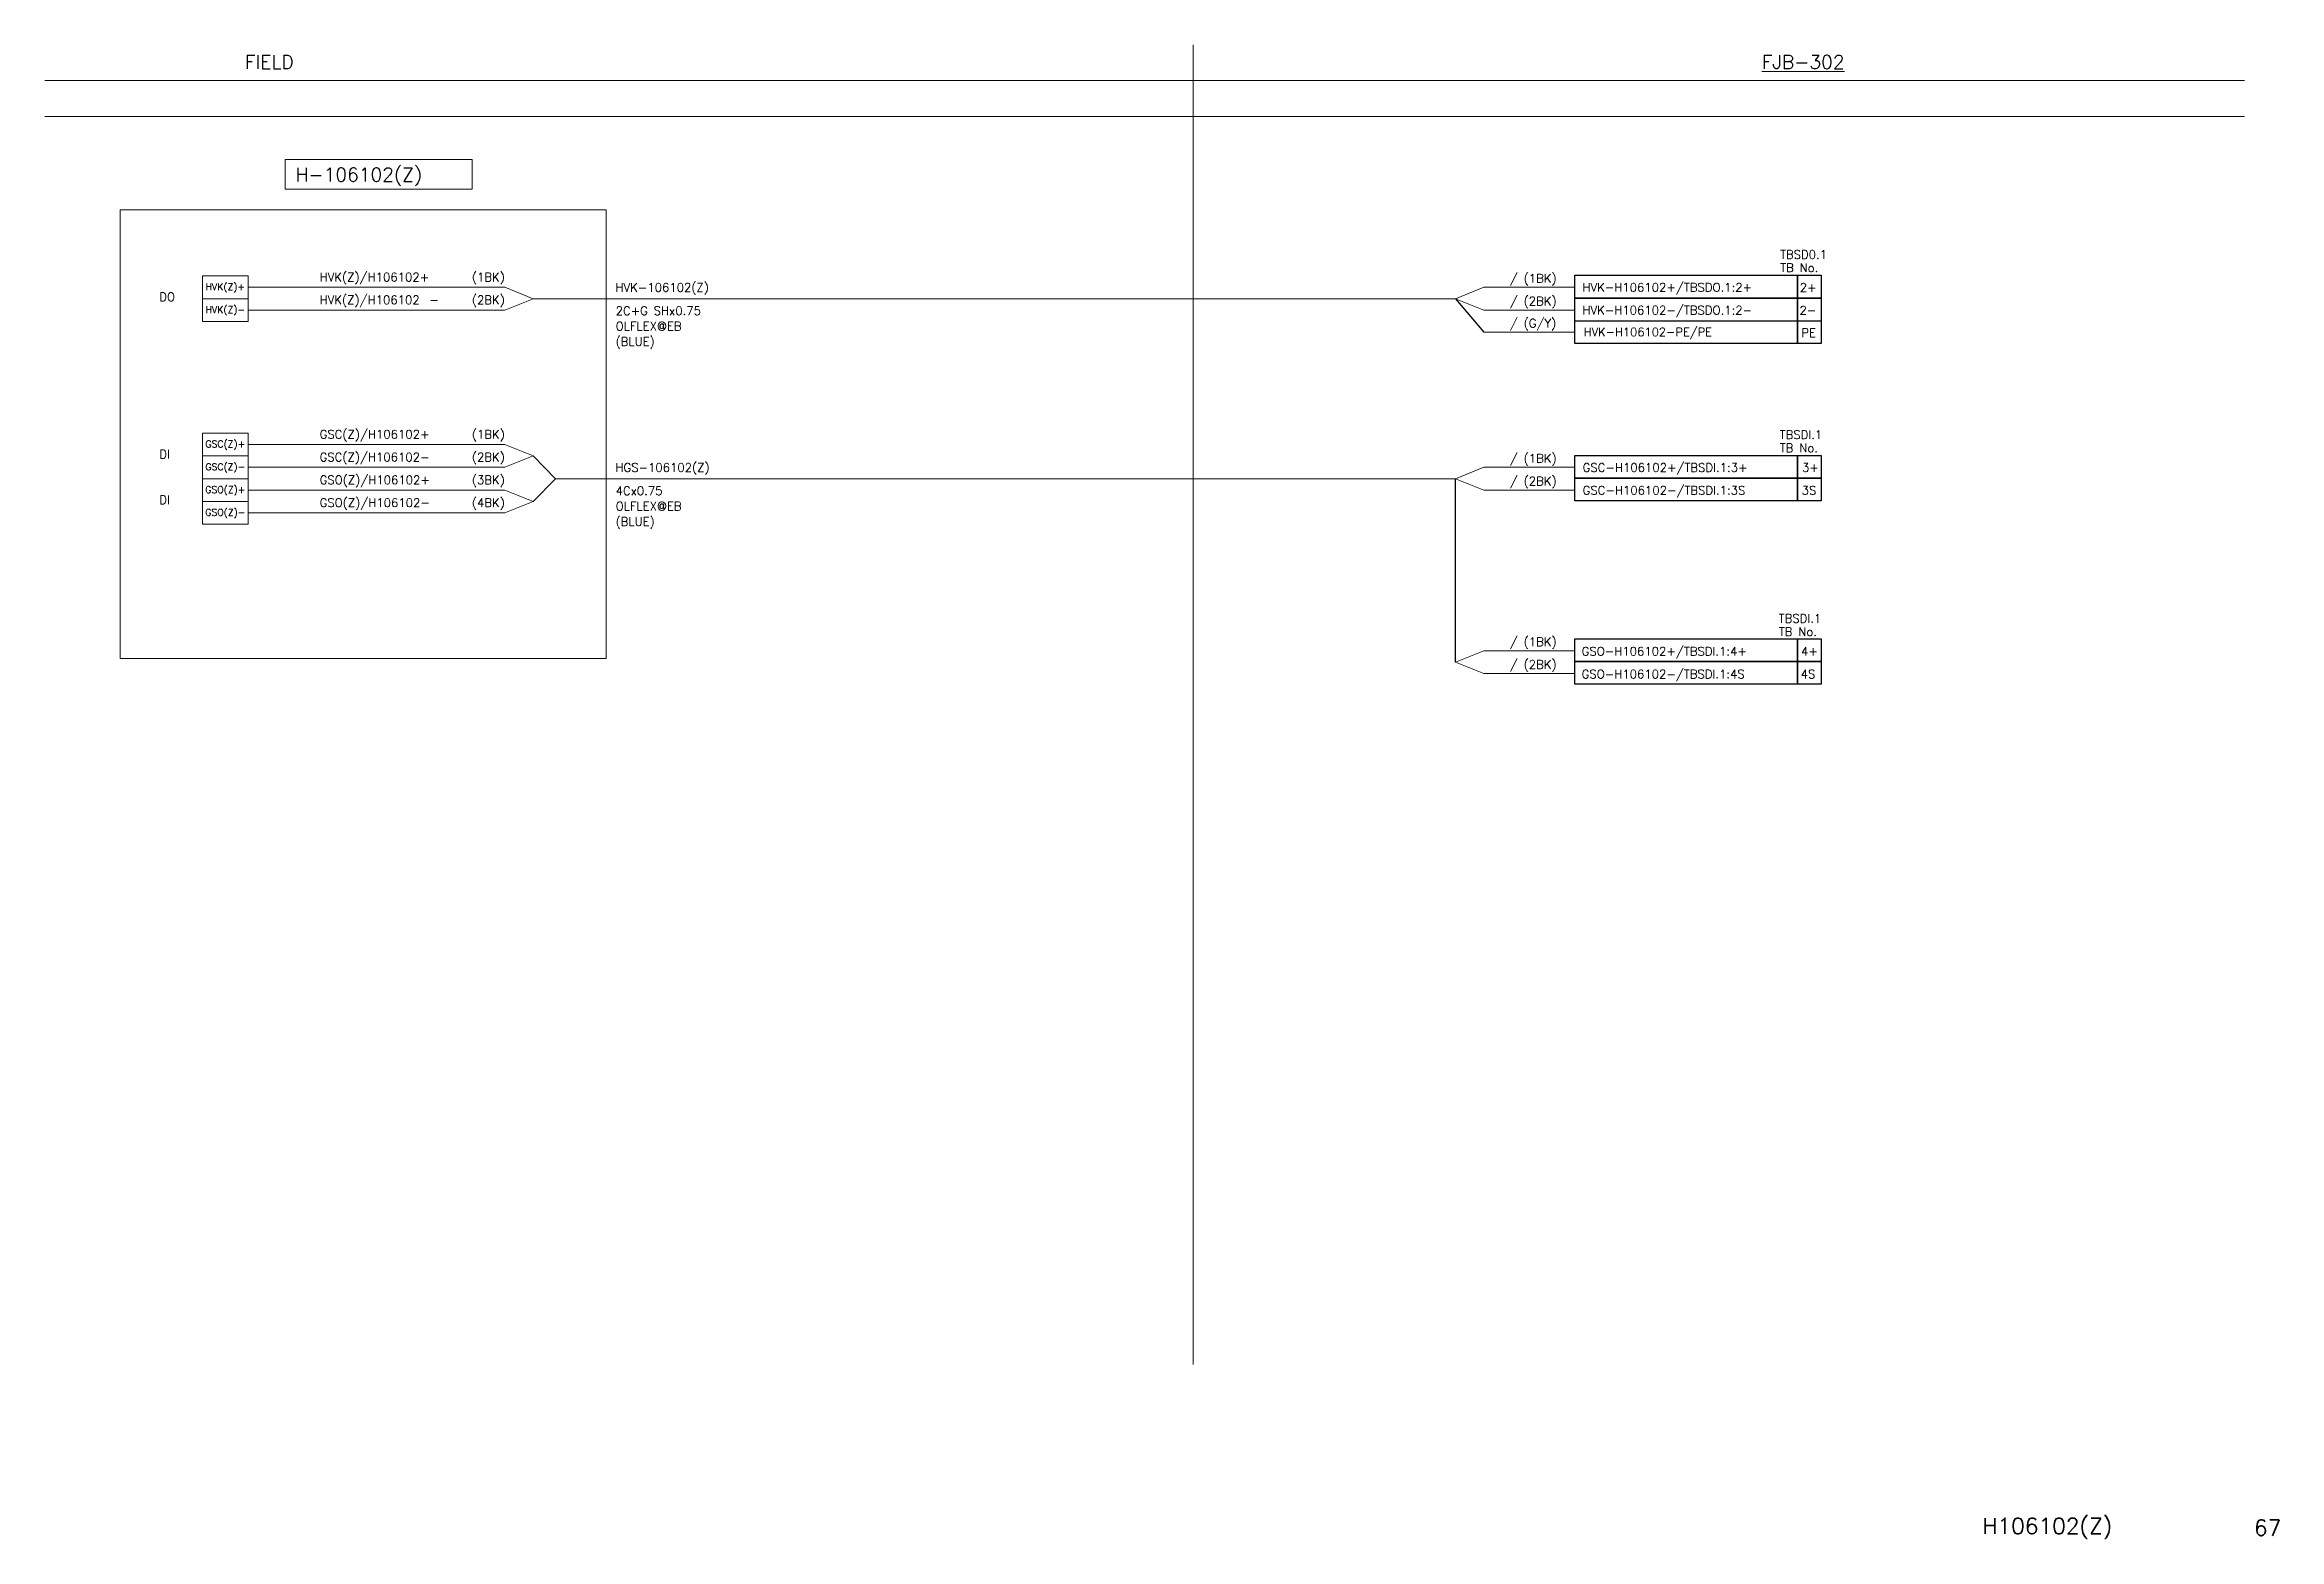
# Model space of a CAD drawing. Header units: millimetres. Extents: x -14942 to 24072, y -50285 to 2207.
# Drawn here: x -9799 to -9406.9, y -20657.8 to -20395.6 of the extents above; entities that cross this region are included whole.
import ezdxf
from ezdxf.enums import TextEntityAlignment as Align

# ---------------------------------------------------------------- set-up
doc = ezdxf.new("R2010")
doc.units = ezdxf.units.MM
doc.header["$MEASUREMENT"] = 0
for name, color, linetype in [('BORDER', 3, 'CONTINUOUS'), ('INSTRU', 4, 'CONTINUOUS'), ('INSTRUMENT', 1, 'CONTINUOUS'), ('LINE', 3, 'CONTINUOUS'), ('TEXT', 2, 'CONTINUOUS')]:
    doc.layers.add(name, color=color, linetype=linetype)
doc.styles.add('ROMANS', font='romans')

msp = doc.modelspace()

# ---------------------------------------------------------------- texts
at = {"layer": 'TEXT', "color": 7, "lineweight": 13, "style": 'ROMANS'}
for s, height, p in [('FIELD', 2.4, (-9763.88, -20399.84)), ('%%UFJB-302', 2.4, (-9497.7, -20399.84)), ('H-106102(Z)', 2.4, (-9755.02, -20419.59)), ('TBSD0.1 ', 1.5, (-9494.51, -20433.16)), ('HVK(Z)/H106102+', 1.5, (-9750.78, -20437.13)), ('(1BK)', 1.5, (-9724.07, -20437.13)), ('/ (1BK)', 1.5, (-9541.95, -20437.35)), ('TB No.', 1.5, (-9494.49, -20435.48)), ('DO', 1.5, (-9778.91, -20440.61)), ('HVK(Z)/H106102', 1.5, (-9750.78, -20441.13)), ('-', 1.5, (-9731.54, -20441.13)), ('(2BK)', 1.5, (-9724.07, -20441.13)), ('HVK-106102(Z)', 1.5, (-9698.87, -20438.94)), ('/ (2BK)', 1.5, (-9541.95, -20441.34)), ('HVK-H106102+/TBSDO.1:2+', 1.5, (-9529.19, -20438.93)), ('2+', 1.5, (-9491.05, -20438.96)), ('/ (G/Y)', 1.5, (-9541.95, -20445.22)), ('HVK-H106102-/TBSDO.1:2-', 1.5, (-9529.19, -20442.93)), ('2-', 1.5, (-9491.1, -20442.96)), ('PE', 1.5, (-9490.78, -20446.89)), ('GSC(Z)/H106102+', 1.5, (-9750.78, -20464.71)), ('(1BK)', 1.5, (-9724.07, -20464.71)), ('TBSDI.1 ', 1.5, (-9494.58, -20464.77)), ('DI', 1.5, (-9778.91, -20468.19)), ('GSC(Z)/H106102-', 1.5, (-9750.78, -20468.71)), ('(2BK)', 1.5, (-9724.07, -20468.71)), ('/ (1BK)', 1.5, (-9541.95, -20468.93)), ('TB No.', 1.5, (-9494.56, -20467.09)), ('GSO(Z)/H106102+', 1.5, (-9750.78, -20472.71)), ('(3BK)', 1.5, (-9724.07, -20472.71)), ('HGS-106102(Z)', 1.5, (-9698.87, -20470.53)), ('/ (2BK)', 1.5, (-9541.95, -20472.92)), ('GSC-H106102+/TBSDI.1:3+', 1.5, (-9529.15, -20470.54)), ('3+', 1.5, (-9490.68, -20470.53)), ('DI', 1.5, (-9778.91, -20476.19)), ('GSO(Z)/H106102-', 1.5, (-9750.78, -20476.71)), ('(4BK)', 1.5, (-9724.07, -20476.71)), ('GSC-H106102-/TBSDI.1:3S', 1.5, (-9529.15, -20474.54)), ('3S', 1.5, (-9490.72, -20474.53)), ('TBSDI.1 ', 1.5, (-9494.75, -20497.01)), ('/ (1BK)', 1.5, (-9541.95, -20501.11)), ('TB No.', 1.5, (-9494.73, -20499.33)), ('/ (2BK)', 1.5, (-9541.95, -20505.1)), ('GSO-H106102+/TBSDI.1:4+', 1.5, (-9529.32, -20502.78)), ('4+', 1.5, (-9490.85, -20502.78)), ('GSO-H106102-/TBSDI.1:4S', 1.5, (-9529.32, -20506.78)), ('4S', 1.5, (-9490.89, -20506.78)), ('H106102(Z)', 2.8, (-9459.01, -20656.88))]:
    msp.add_text(s, height=height, dxfattribs=at).set_placement(p)
at = {"layer": 'TEXT', "color": 4, "lineweight": 13, "style": 'ROMANS'}
for s, p in [('2C+G SHx0.75', (-9698.85, -20443.04)), ('OLFLEX@EB', (-9698.85, -20445.74)), ('(BLUE)', (-9698.85, -20448.44)), ('4Cx0.75', (-9698.85, -20474.62)), ('OLFLEX@EB', (-9698.85, -20477.32)), ('(BLUE)', (-9698.85, -20480.02))]:
    msp.add_text(s, height=1.5, dxfattribs=at).set_placement(p)
at = {"layer": 'TEXT', "color": 7, "lineweight": 13, "style": 'ROMANS', "width": 0.98}
msp.add_text('HVK-H106102-PE/PE', height=1.5, dxfattribs=at).set_placement((-9528.95, -20446.76))
at = {"layer": 'TEXT', "color": 7, "lineweight": 13, "style": 'ROMANS'}
msp.add_text('67', height=2.8, dxfattribs=at).set_placement((-9408.95, -20655.78), align=Align.MIDDLE)

# ---------------------------------------------------------------- blocks, each defined once
blk = doc.blocks.new('TERMINAL BALL VALVE')
at = {"layer": 'INSTRU', "color": 7, "lineweight": 13}
for p, q in [((-10708.82, -4084.09), (-10700.82, -4084.09)), ((-10708.82, -4084.09), (-10708.82, -4088.09)), ((-10700.82, -4084.09), (-10700.82, -4088.09)), ((-10708.82, -4088.09), (-10700.82, -4088.09)), ((-10708.82, -4088.09), (-10708.82, -4092.09)), ((-10700.82, -4088.09), (-10700.82, -4092.09)), ((-10708.82, -4092.09), (-10700.82, -4092.09)), ((-10708.82, -4092.09), (-10700.82, -4092.09)), ((-10708.82, -4092.09), (-10700.82, -4092.09)), ((-10708.82, -4111.67), (-10708.82, -4115.67)), ((-10708.82, -4111.67), (-10700.82, -4111.67)), ((-10700.82, -4111.67), (-10700.82, -4115.67)), ((-10708.82, -4115.67), (-10700.82, -4115.67)), ((-10708.82, -4115.67), (-10708.82, -4119.67)), ((-10700.82, -4115.67), (-10700.82, -4119.67)), ((-10708.82, -4119.67), (-10700.82, -4119.67)), ((-10708.82, -4119.67), (-10708.82, -4123.67)), ((-10708.82, -4119.67), (-10700.82, -4119.67)), ((-10708.82, -4119.67), (-10700.82, -4119.67)), ((-10700.82, -4119.67), (-10700.82, -4123.67)), ((-10708.82, -4123.67), (-10700.82, -4123.67)), ((-10708.82, -4123.67), (-10708.82, -4127.67)), ((-10700.82, -4123.67), (-10700.82, -4127.67)), ((-10708.82, -4127.67), (-10700.82, -4127.67))]:
    blk.add_line(p, q, dxfattribs=at)
at = {"layer": 'TEXT', "color": 7, "lineweight": 13, "style": 'ROMANS'}
for s, p in [('HVK(Z)+', (-10704.82, -4086.09)), ('HVK(Z)-', (-10704.82, -4090.09)), ('GSC(Z)+', (-10704.82, -4113.67)), ('GSC(Z)-', (-10704.82, -4117.67)), ('GSO(Z)+', (-10704.82, -4121.67)), ('GSO(Z)-', (-10704.82, -4125.67))]:
    blk.add_text(s, height=1.2, dxfattribs=at).set_placement(p, align=Align.MIDDLE)

# ---------------------------------------------------------------- linework, layer by layer
at = {"layer": 'BORDER', "color": 7, "lineweight": 13, "ltscale": 2.5}
msp.add_line((-9597.49, -20395.61), (-9597.49, -20627.15), dxfattribs=at)
at = {"layer": 'BORDER', "color": 7, "lineweight": 13}
for p, q in [((-9799.03, -20401.91), (-9413, -20401.91)), ((-9799.03, -20408.21), (-9413, -20408.21))]:
    msp.add_line(p, q, dxfattribs=at)
at = {"layer": 'INSTRUMENT', "color": 7}
for p, q in [((-9551.48, -20440.17), (-9546.48, -20446.05)), ((-9530.55, -20444.05), (-9487.31, -20444.04)), ((-9713.31, -20467.75), (-9709.41, -20471.75)), ((-9713.31, -20475.75), (-9709.41, -20471.75)), ((-9551.48, -20503.92), (-9551.48, -20471.75))]:
    msp.add_line(p, q, dxfattribs=at)
for points in [[(-9530.55, -20436.07), (-9487.31, -20436.07), (-9487.31, -20448.03), (-9530.55, -20448.03)], [(-9491.44, -20436.07), (-9491.44, -20436.07), (-9491.44, -20444.04), (-9491.44, -20448.03)], [(-9487.31, -20440.06), (-9530.55, -20440.06), (-9530.55, -20440.06), (-9487.31, -20440.06)], [(-9530.55, -20467.65), (-9487.31, -20467.65), (-9487.31, -20475.63), (-9530.55, -20475.63)], [(-9491.44, -20467.65), (-9491.44, -20467.65), (-9491.44, -20475.63), (-9491.44, -20475.63)], [(-9487.31, -20471.64), (-9530.55, -20471.64), (-9530.55, -20471.64), (-9487.31, -20471.64)], [(-9530.55, -20499.82), (-9487.31, -20499.82), (-9487.31, -20507.8), (-9530.55, -20507.8)], [(-9491.44, -20499.82), (-9491.44, -20499.82), (-9491.44, -20507.8), (-9491.44, -20507.8)], [(-9487.31, -20503.81), (-9530.55, -20503.81), (-9530.55, -20503.81), (-9487.31, -20503.81)]]:
    msp.add_lwpolyline(points, close=True, dxfattribs=at)
at = {"layer": 'LINE', "color": 7, "lineweight": 13}
for p, q in [((-9756.85, -20415.77), (-9724.01, -20415.77)), ((-9756.85, -20415.77), (-9756.85, -20420.98)), ((-9724.01, -20415.77), (-9724.01, -20420.98)), ((-9756.85, -20420.98), (-9724.01, -20420.98)), ((-9763.33, -20438.17), (-9718.31, -20438.17)), ((-9713.31, -20440.17), (-9718.31, -20438.17)), ((-9718.31, -20442.17), (-9713.31, -20440.17)), ((-9713.31, -20440.17), (-9551.48, -20440.17)), ((-9551.48, -20440.17), (-9546.48, -20438.17)), ((-9551.48, -20440.17), (-9546.48, -20442.17)), ((-9530.54, -20438.17), (-9546.48, -20438.17)), ((-9763.33, -20442.17), (-9718.31, -20442.17)), ((-9530.54, -20442.17), (-9546.48, -20442.17)), ((-9530.54, -20446.05), (-9546.48, -20446.05)), ((-9763.33, -20465.75), (-9718.31, -20465.75)), ((-9713.31, -20467.75), (-9718.31, -20465.75)), ((-9718.31, -20469.75), (-9713.31, -20467.75)), ((-9763.33, -20469.75), (-9718.31, -20469.75)), ((-9709.41, -20471.75), (-9551.48, -20471.75)), ((-9557.19, -20471.75), (-9551.48, -20471.75)), ((-9551.48, -20471.75), (-9546.48, -20469.75)), ((-9551.48, -20471.75), (-9546.48, -20473.75)), ((-9530.54, -20469.75), (-9546.48, -20469.75)), ((-9763.33, -20473.75), (-9718.31, -20473.75)), ((-9713.31, -20475.75), (-9718.31, -20473.75)), ((-9718.31, -20477.75), (-9713.31, -20475.75)), ((-9530.54, -20473.75), (-9546.48, -20473.75)), ((-9763.33, -20477.75), (-9718.31, -20477.75)), ((-9551.48, -20503.92), (-9546.48, -20501.92)), ((-9530.54, -20501.92), (-9546.48, -20501.92)), ((-9551.48, -20503.92), (-9546.48, -20505.92)), ((-9530.54, -20505.92), (-9546.48, -20505.92))]:
    msp.add_line(p, q, dxfattribs=at)
at = {"layer": 'LINE', "color": 7, "lineweight": 13, "ltscale": 8}
for p, q in [((-9785.77, -20503.28), (-9785.77, -20424.56)), ((-9700.53, -20424.56), (-9785.77, -20424.56)), ((-9700.53, -20503.28), (-9700.53, -20424.56)), ((-9700.53, -20503.28), (-9785.77, -20503.28))]:
    msp.add_line(p, q, dxfattribs=at)

# ---------------------------------------------------------------- block references
at = {"layer": 'INSTRUMENT', "color": 7}
msp.add_blockref('TERMINAL BALL VALVE', (937.49, -16352.08), dxfattribs=at)

msp.set_redraw_order([(e.dxf.handle, doc.entitydb.next_handle()) for e in msp.query("TEXT MTEXT ATTDEF DIMENSION ARC_DIMENSION")])  # texts and dimensions are drawn at this point

doc.saveas('drawing.dxf')
